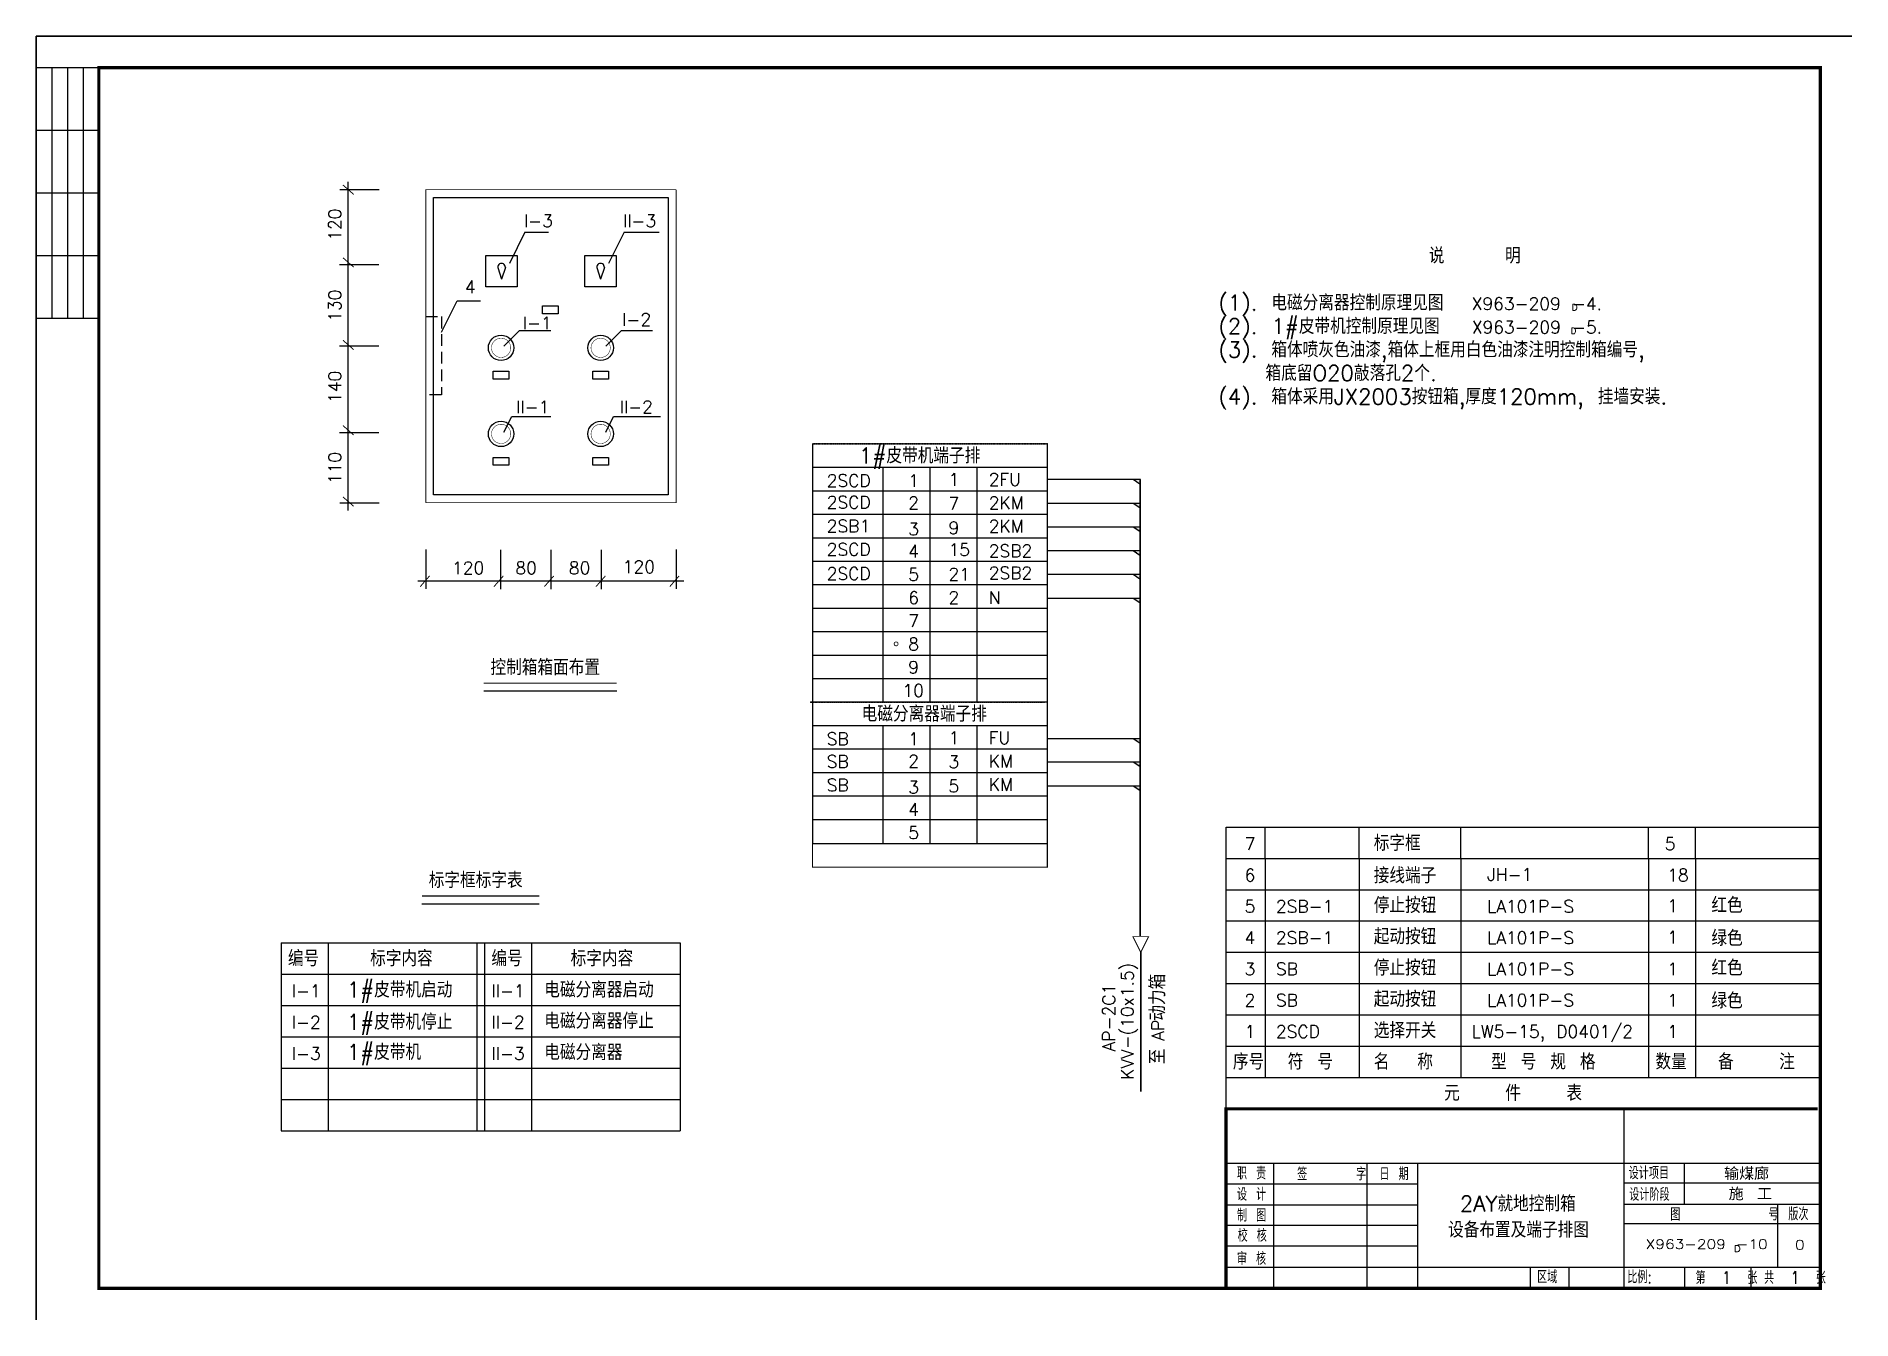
# Model space of a CAD drawing. Extents: x 385 to 3225, y -5 to 1635.
# Drawn here: x 2015 to 2595, y 815 to 1225 of the extents above; entities that cross this region are included whole.
import ezdxf

# ---------------------------------------------------------------- set-up
doc = ezdxf.new("R2010")
doc.units = 0
doc.header["$LTSCALE"] = 30
doc.header["$MEASUREMENT"] = 0
doc.linetypes.add('HIDDEN2', pattern=[0.1875, 0.125, -0.0625])
doc.layers.get('0').update_dxf_attribs({"linetype": 'CONTINUOUS'})
doc.layers.add('HZ', color=3, linetype='CONTINUOUS')
doc.layers.add('SY', color=1, linetype='HIDDEN2')
doc.styles.add('163', font='SimSun.ttf', dxfattribs={"width": 0.99})
doc.styles.add('HZ', font='txt', dxfattribs={"bigfont": 'hztxt'})

msp = doc.modelspace()

# ---------------------------------------------------------------- texts
at = {"style": 'HZ'}
for s, height, p in [('120', 4, (2112.38, 1159.69)), ('130', 4, (2112.38, 1133.77)), ('140', 4, (2112.38, 1107.86)), ('110', 4, (2112.38, 1081.94)), ('KVV-(10x1.5)', 4, (2365.56, 891.66)), ('至  动力箱', 5, (2375.72, 896.61)), ('AP-2C1', 4, (2359.68, 900.74)), ('AP', 4, (2375.38, 904.16))]:
    msp.add_text(s, height=height, rotation=90, dxfattribs=at).set_placement(p)
for s, height, p in [('I-3', 4, (2170.77, 1164.05)), ('II-3', 4, (2202.41, 1164.05)), ('说    明', 5, (2459.89, 1152.43)), ('4', 4, (2151.92, 1142.94)), ('(1). 电磁分离器控制原理见图', 5, (2392.7, 1137.4)), ('X963-209 -4.', 4, (2473.6, 1137.57)), ('D', 2, (2505.59, 1137.4)), ('I-1', 4, (2170.41, 1131.42)), ('I-2', 4, (2202.18, 1132.53)), ('(2). 1#皮带机控制原理见图', 5, (2392.7, 1129.9)), ('X963-209 -5.', 4, (2473.63, 1130.07)), ('D', 2, (2505.2, 1129.9)), ('(3). 箱体喷灰色油漆,箱体上框用白色油漆注明控制箱编号,', 5, (2392.7, 1122.4)), ('箱底留O20敲落孔2个.', 5, (2407.7, 1114.9)), ('II-1', 4, (2168.27, 1104.59)), ('II-2', 4, (2201.36, 1104.59)), ('(4). 箱体采用JX2003按钮箱,厚度120mm, 挂墙安装.', 5, (2392.7, 1107.4)), ('1#皮带机端子排', 5, (2277.81, 1088.54)), ('2SCD', 4, (2267.53, 1081.05)), ('1', 4, (2293.58, 1081.05)), ('1', 4, (2306.44, 1081.41)), ('2FU', 4, (2319.3, 1081.41)), ('2SCD', 4, (2267.53, 1074.14)), ('2', 4, (2293.58, 1073.94)), ('7', 4, (2306.44, 1073.72)), ('2KM', 4, (2319.3, 1073.94)), ('2SB1', 4, (2267.53, 1066.55)), ('3', 4, (2293.58, 1065.6)), ('9', 4, (2306.44, 1065.98)), ('2KM', 4, (2319.3, 1066.48)), ('2SCD', 4, (2267.53, 1059.09)), ('4', 4, (2293.58, 1058.49)), ('15', 4, (2306.44, 1059.02)), ('2SB2', 4, (2319.3, 1058.6)), ('120', 4, (2147.82, 1053.15)), ('80', 4, (2168.07, 1053.15)), ('80', 4, (2185.14, 1053.15)), ('120', 4, (2202.36, 1053.54)), ('2SCD', 4, (2267.53, 1051.36)), ('5', 4, (2293.58, 1051.08)), ('21', 4, (2306.44, 1051.14)), ('2SB2', 4, (2319.3, 1051.55)), ('6', 4, (2293.58, 1043.66)), ('2', 4, (2306.44, 1043.67)), ('N', 4, (2319.3, 1043.67)), ('7', 4, (2293.58, 1036.24)), ('8', 4, (2293.58, 1028.83)), ('控制箱箱面布置', 5, (2160.11, 1020.9)), ('9', 4, (2293.58, 1021.41)), ('10', 4, (2291.72, 1013.99)), ('电磁分离器端子排', 5, (2278.68, 1006.04)), ('SB', 4, (2267.53, 998.55)), ('1', 4, (2293.57, 998.55)), ('1', 4, (2306.43, 998.91)), ('FU', 4, (2319.3, 998.91)), ('SB', 4, (2267.53, 991.31)), ('2', 4, (2293.57, 991.44)), ('3', 4, (2306.43, 991.22)), ('KM', 4, (2319.3, 991.44)), ('SB', 4, (2267.53, 983.8)), ('3', 4, (2293.57, 983.1)), ('5', 4, (2306.43, 983.48)), ('KM', 4, (2319.3, 983.98)), ('4', 4, (2293.57, 975.99)), ('5', 4, (2293.57, 968.58)), ('7', 4, (2401.04, 965.04)), ('标字框', 5, (2442.3, 964.75)), ('5', 4, (2535.29, 965.04)), ('标字框标字表', 5, (2140.38, 952.9)), ('6', 4, (2401.04, 955.04)), ('接线端子', 5, (2442.3, 954.4)), ('JH-1', 4, (2478.54, 955.24)), ('18', 4, (2536.04, 955.04)), ('5', 4, (2401.04, 945.04)), ('2SB-1', 4, (2411.04, 945.04)), ('停止按钮', 5, (2442.3, 944.9)), ('LA101P-S', 4, (2478.54, 945.04)), ('1', 4, (2536.04, 945.23)), ('红色', 5, (2550.19, 944.9)), ('起动按钮', 5, (2442.3, 934.9)), ('绿色', 5, (2550.19, 934.4)), ('4', 4, (2401.04, 935.04)), ('2SB-1', 4, (2411.04, 935.04)), ('LA101P-S', 4, (2478.54, 935.04)), ('1', 4, (2536.04, 935.18)), ('编号', 5, (2095.38, 927.9)), ('标字内容', 5, (2121.65, 927.9)), ('编号', 5, (2160.38, 927.9)), ('标字内容', 5, (2185.71, 927.9)), ('3', 4, (2401.04, 925.04)), ('SB', 4, (2411.04, 925.04)), ('停止按钮', 5, (2442.3, 924.9)), ('LA101P-S', 4, (2478.54, 925.04)), ('1', 4, (2536.04, 925.04)), ('红色', 5, (2550.19, 924.9)), ('1#皮带机启动', 5, (2114.15, 917.9)), ('电磁分离器启动', 5, (2177.27, 917.9)), ('I-1', 4, (2096.63, 918.04)), ('II-1', 4, (2160.39, 918.04)), ('2', 4, (2401.04, 915.04)), ('SB', 4, (2411.04, 915.04)), ('起动按钮', 5, (2442.3, 914.9)), ('LA101P-S', 4, (2478.54, 915.04)), ('1', 4, (2536.04, 915.04)), ('绿色', 5, (2550.19, 914.4)), ('I-2', 4, (2096.63, 908.04)), ('1#皮带机停止', 5, (2114.15, 907.62)), ('II-2', 4, (2160.39, 908.04)), ('电磁分离器停止', 5, (2177.27, 907.93)), ('1', 4, (2401.04, 905.04)), ('2SCD', 4, (2411.04, 905.04)), ('选择开关', 5, (2442.3, 904.9)), ('LW5-15, D0401/2', 4, (2473.54, 905.04)), ('1', 4, (2536.04, 905.04)), ('I-3', 4, (2096.63, 898.04)), ('1#皮带机', 5, (2114.15, 897.97)), ('II-3', 4, (2160.39, 898.04)), ('电磁分离器', 5, (2177.27, 897.93)), ('序号', 5, (2397.3, 894.9)), ('符 号', 5, (2414.8, 894.9)), ('名  称', 5, (2442.3, 894.9)), ('型 号 规 格', 5, (2479.8, 894.9)), ('数量', 5, (2532.3, 894.9)), ('备   注', 5, (2552.3, 894.9)), ('元   件   表', 5, (2464.8, 884.9)), ('2AY就地控制箱', 5, (2469.83, 849.55)), ('设备布置及端子排图', 5, (2466.04, 841.21))]:
    msp.add_text(s, height=height, dxfattribs=at).set_placement(p)
at = {"style": 'HZ', "width": 1.2}
for s, height, p in [('输煤廊', 4, (2554.23, 859.63)), ('施 工', 4, (2555.68, 853.16)), ('X963-209 -10', 3, (2529.17, 837.65)), ('D', 2, (2557.37, 836.67)), ('0', 3, (2576.89, 837.43))]:
    msp.add_text(s, height=height, dxfattribs=at).set_placement(p)
at = {"layer": 'HZ', "color": 3, "style": 'HZ'}
for s, height, width, p in [('职 责', 4.034, 0.8, (2398.58, 859.79)), ('设计项目', 4.034, 0.8, (2523.74, 859.87)), ('签     字', 4.034, 0.8, (2417.81, 859.51)), ('日 期', 4.034, 0.8, (2444.11, 859.56)), ('设 计', 4.034, 0.8, (2398.59, 853.04)), ('设计阶段', 4.034, 0.8, (2523.92, 852.99)), ('制 图', 4.034, 0.8, (2398.59, 846.32)), ('图         号', 4.0337, 0.8, (2537.05, 846.68)), ('版次', 4.034, 0.8, (2574.75, 846.77)), ('校 核', 4.034, 0.8, (2398.81, 839.88)), ('审 核', 4.034, 0.8, (2398.59, 832.5)), ('区域', 4.034, 0.8, (2494.5, 826.64)), ('比例:', 4.034, 0.8, (2523.3, 826.63)), ('第  1  张', 4.034, 0.75, (2545.12, 826.41)), ('共  1  张', 4.034, 0.75, (2567, 826.43))]:
    msp.add_text(s, height=height, dxfattribs=dict(at, width=width)).set_placement(p)

# ---------------------------------------------------------------- blocks, each defined once
blk = doc.blocks.new('*X2')
at = {"color": 0}
for p, q in [((257.8125, 176.25), (257.8125, 176.25)), ((258.125, 176.25), (258.125, 176.25)), ((258.28125, 175.9375), (258.28125, 175.9375)), ((258.4375, 176.25), (258.4375, 176.25)), ((258.59375, 175.9375), (258.59375, 175.9375)), ((258.75, 176.25), (258.75, 176.25)), ((258.75, 175.625), (258.75, 175.625)), ((258.90625, 175.9375), (258.90625, 175.9375)), ((259.0625, 176.25), (259.0625, 176.25)), ((259.0625, 175.625), (259.0625, 175.625)), ((259.21875, 175.9375), (259.21875, 175.9375)), ((259.21875, 175.3125), (259.21875, 175.3125)), ((259.375, 176.25), (259.375, 176.25)), ((259.375, 175.625), (259.375, 175.625)), ((259.53125, 175.9375), (259.53125, 175.9375)), ((259.53125, 175.3125), (259.53125, 175.3125)), ((259.6875, 176.25), (259.6875, 176.25)), ((259.6875, 175.625), (259.6875, 175.625)), ((259.6875, 175), (259.6875, 175))]:
    blk.add_line(p, q, dxfattribs=at)
blk = doc.blocks.new('网易电气')
blk.add_hatch(color=1).paths.add_polyline_path([(143, 252, 1), (142, 252, 1)])
at = {"color": 7}
for p, q in [((120, 234), (120, 264)), ((120, 264), (187, 264)), ((187, 234), (120, 234)), ((122, 236), (122, 262)), ((122, 262), (186, 262)), ((122, 250), (186, 250)), ((186, 236), (122, 236)), ((186, 262), (186, 236)), ((187, 264), (187, 234))]:
    blk.add_line(p, q, dxfattribs=at)
at = {"color": 3, "style": '163'}
for s, height, p in [('中国电气行业网络家园；因为专业，所以完美', 1.84, (126, 246)), ('=', 4, (133, 257)), ('编辑部：ivpinfo@service.netease.com', 1.63, (135, 241)), ('网易  NETEASE ', 3.2, (139, 257))]:
    blk.add_text(s, height=height, dxfattribs=at).set_placement(p)
at = {"color": 1, "style": '163'}
for s, height, p in [('网易  电气   co.163.com', 2.27, (134, 251)), ('本图纸由浩辰ICAD软件提供技术支持', 1.49, (138, 237))]:
    blk.add_text(s, height=height, dxfattribs=at).set_placement(p)
at = {"color": 3, "style": '163', "text_generation_flag": 2}
blk.add_text('=', height=4, dxfattribs=at).set_placement((174, 257))
blk = doc.blocks.new('电气图签')
at = {"xscale": 100, "yscale": 100, "zscale": 100}
blk.add_blockref('网易电气', (-8213, -22208), dxfattribs=at)

# ---------------------------------------------------------------- linework, layer by layer
for p, q in [((2015, 1225), (2015, 815)), ((2595, 1225), (2015, 1225)), ((2015, 815), (2015, 1225)), ((2015, 1225), (2595, 1225)), ((2015, 1225), (2035, 1225)), ((2015, 1215), (2035, 1215)), ((2020, 1215), (2020, 1135)), ((2025, 1215), (2025, 1135)), ((2030, 1215), (2030, 1135)), ((2015, 1195), (2035, 1195)), ((2114.52, 1178.51), (2114.52, 1073.51)), ((2015, 1175), (2035, 1175)), ((2112.02, 1176.01), (2124.52, 1176.01)), ((2141.92, 1173.51), (2216.92, 1173.51)), ((2141.92, 1078.51), (2141.92, 1173.51)), ((2216.92, 1173.51), (2216.92, 1078.51)), ((2171.13, 1162.44), (2166.13, 1152.44)), ((2171.13, 1162.44), (2178.63, 1162.44)), ((2202.78, 1162.44), (2197.78, 1152.44)), ((2202.81, 1162.43), (2214.02, 1162.43)), ((2015, 1155), (2035, 1155)), ((2158.63, 1154.94), (2168.63, 1154.94)), ((2158.63, 1144.94), (2158.63, 1154.94)), ((2168.63, 1154.94), (2168.63, 1144.94)), ((2190.28, 1144.94), (2190.28, 1154.94)), ((2190.28, 1154.94), (2200.28, 1154.94)), ((2200.28, 1154.94), (2200.28, 1144.94)), ((2111.88, 1152.07), (2124.4, 1152.07)), ((2162.42, 1151.17), (2163.63, 1147.44)), ((2164.85, 1151.17), (2163.63, 1147.44)), ((2194.06, 1151.17), (2195.28, 1147.44)), ((2196.49, 1151.17), (2195.28, 1147.44)), ((2168.63, 1144.94), (2158.63, 1144.94)), ((2200.28, 1144.94), (2190.28, 1144.94)), ((2144.42, 1130.44), (2149.42, 1140.44)), ((2149.42, 1140.44), (2156.92, 1140.44)), ((2176.7, 1136.38), (2176.7, 1138.88)), ((2176.7, 1138.88), (2181.7, 1138.88)), ((2181.7, 1138.88), (2181.7, 1136.38)), ((2015, 1135), (2035, 1135)), ((2164.42, 1126.01), (2169.42, 1131.01)), ((2169.42, 1131.01), (2179.42, 1131.01)), ((2181.7, 1136.38), (2176.7, 1136.38)), ((2196.92, 1126.01), (2201.92, 1131.01)), ((2201.92, 1131.01), (2211.92, 1131.01)), ((2111.88, 1126.15), (2124.4, 1126.15)), ((2160.99, 1117.98), (2165.99, 1117.98)), ((2160.99, 1115.48), (2160.99, 1117.98)), ((2165.99, 1115.48), (2160.99, 1115.48)), ((2165.99, 1117.98), (2165.99, 1115.48)), ((2192.81, 1115.48), (2192.81, 1117.98)), ((2192.81, 1117.98), (2197.81, 1117.98)), ((2197.81, 1115.48), (2192.81, 1115.48)), ((2197.81, 1117.98), (2197.81, 1115.48)), ((2164.42, 1098.51), (2166.92, 1103.51)), ((2166.92, 1103.51), (2179.42, 1103.51)), ((2196.92, 1098.51), (2199.42, 1103.51)), ((2199.42, 1103.51), (2214.42, 1103.51)), ((2111.88, 1098.44), (2124.4, 1098.44)), ((2160.99, 1087.98), (2160.99, 1090.48)), ((2160.99, 1090.48), (2165.99, 1090.48)), ((2165.99, 1090.48), (2165.99, 1087.98)), ((2192.81, 1090.48), (2197.81, 1090.48)), ((2192.81, 1087.98), (2192.81, 1090.48)), ((2197.81, 1090.48), (2197.81, 1087.98)), ((2165.99, 1087.98), (2160.99, 1087.98)), ((2197.81, 1087.98), (2192.81, 1087.98)), ((2262.99, 1087.32), (2262.99, 1012.32)), ((2315.49, 1087.32), (2315.49, 1012.32)), ((2337.99, 1087.32), (2337.99, 1012.32)), ((2262.99, 1079.82), (2337.99, 1079.82)), ((2337.9, 1083.49), (2367.83, 1083.49)), ((2365.48, 1083.48), (2367.55, 1082.06)), ((2112.02, 1076.01), (2124.52, 1076.01)), ((2216.92, 1078.51), (2141.92, 1078.51)), ((2337.9, 1075.9), (2367.83, 1075.9)), ((2365.48, 1075.89), (2367.55, 1074.47)), ((2262.99, 1072.32), (2337.99, 1072.32)), ((2337.9, 1068.31), (2367.83, 1068.31)), ((2365.48, 1068.31), (2367.55, 1066.88)), ((2262.99, 1064.82), (2337.99, 1064.82)), ((2139.42, 1061), (2139.42, 1048.5)), ((2163.3, 1060.91), (2163.3, 1048.4)), ((2179.4, 1060.91), (2179.4, 1048.4)), ((2195.5, 1060.91), (2195.5, 1048.4)), ((2219.42, 1061), (2219.42, 1048.5)), ((2262.99, 1057.32), (2337.99, 1057.32)), ((2337.9, 1060.73), (2367.83, 1060.73)), ((2365.48, 1060.72), (2367.55, 1059.29)), ((2136.92, 1051), (2221.92, 1051)), ((2262.99, 1049.82), (2337.99, 1049.82)), ((2337.9, 1053.14), (2367.83, 1053.14)), ((2365.48, 1053.13), (2367.55, 1051.71)), ((2337.9, 1045.55), (2367.83, 1045.55)), ((2365.48, 1045.54), (2367.55, 1044.12)), ((2262.99, 1042.32), (2337.99, 1042.32)), ((2262.99, 1034.82), (2337.99, 1034.82)), ((2262.99, 1027.32), (2337.99, 1027.32)), ((2157.93, 1015.86), (2200.43, 1015.86)), ((2262.99, 1019.82), (2337.99, 1019.82)), ((2262.98, 1004.82), (2262.98, 967.22)), ((2315.48, 1004.82), (2315.48, 967.22)), ((2337.98, 1004.82), (2337.98, 967.22)), ((2337.9, 1000.67), (2367.83, 1000.67)), ((2365.48, 1000.67), (2367.55, 999.24)), ((2262.98, 997.32), (2337.98, 997.32)), ((2337.9, 993.22), (2367.83, 993.22)), ((2365.48, 993.22), (2367.55, 991.79)), ((2262.98, 989.82), (2337.98, 989.82)), ((2262.98, 982.32), (2337.98, 982.32)), ((2337.9, 985.6), (2367.83, 985.6)), ((2365.48, 985.59), (2367.55, 984.17)), ((2262.98, 974.82), (2337.98, 974.82)), ((2395.11, 972.37), (2585.11, 972.37)), ((2407.61, 962.37), (2407.61, 972.37)), ((2437.61, 962.37), (2437.61, 972.37)), ((2470.11, 962.37), (2470.11, 972.37)), ((2530.11, 962.37), (2530.11, 972.37)), ((2545.11, 962.37), (2545.11, 972.37)), ((2545.11, 972.37), (2545.11, 972.37)), ((2395.11, 962.37), (2585.11, 962.37)), ((2407.61, 962.37), (2407.61, 892.37)), ((2437.61, 962.37), (2437.61, 892.37)), ((2470.11, 962.37), (2470.11, 892.37)), ((2530.11, 962.37), (2530.11, 892.37)), ((2545.11, 962.37), (2545.11, 892.37)), ((2395.11, 952.37), (2585.11, 952.37)), ((2138.2, 947.87), (2175.7, 947.87)), ((2395.11, 942.37), (2585.11, 942.37)), ((2093.2, 935.37), (2220.7, 935.37)), ((2093.2, 935.37), (2093.2, 875.37)), ((2108.2, 935.37), (2108.2, 875.37)), ((2155.7, 935.37), (2155.7, 875.37)), ((2158.2, 935.37), (2158.2, 875.37)), ((2173.2, 935.37), (2173.2, 875.37)), ((2220.7, 935.37), (2220.7, 875.37)), ((2395.11, 932.37), (2585.11, 932.37)), ((2093.2, 925.37), (2220.7, 925.37)), ((2395.11, 922.37), (2585.11, 922.37)), ((2093.2, 915.37), (2220.7, 915.37)), ((2395.11, 912.37), (2585.11, 912.37)), ((2093.2, 905.37), (2220.7, 905.37)), ((2395.11, 902.37), (2585.11, 902.37)), ((2093.2, 895.37), (2220.7, 895.37)), ((2395.11, 892.37), (2585.11, 892.37)), ((2093.2, 885.37), (2220.7, 885.37)), ((2093.2, 875.37), (2220.7, 875.37)), ((2395.49, 864.98), (2584.54, 864.98))]:
    msp.add_line(p, q)
for points, const_width in [([(2035, 825), (2035, 1215), (2585, 1215), (2585, 825), (2035, 825)], 1), ([(2112.97, 1177.5), (2116.4, 1174.5)], 0.3), ([(2139.42, 1076.01), (2139.42, 1176.01), (2219.42, 1176.01)], 0.3), ([(2139.42, 1076.01), (2219.42, 1076.01), (2219.42, 1176.01)], 0.3), ([(2112.97, 1154.26), (2116.4, 1151.26)], 0.3), ([(2112.97, 1127.9), (2116.4, 1124.9)], 0.3), ([(2112.97, 1100.64), (2116.4, 1097.64)], 0.3), ([(2263, 1087.31), (2263, 1094.81), (2338, 1094.81), (2338, 1087.31), (2263, 1087.31)], 0.4), ([(2285.5, 1087.31), (2285.5, 1012.31)], 0.4), ([(2300.5, 1087.31), (2300.5, 1012.31)], 0.4), ([(2367.69, 1083.49), (2367.69, 937.54)], 0.5), ([(2112.97, 1077.85), (2116.4, 1074.85)], 0.3), ([(2140.65, 1052.62), (2137.65, 1049.18)], 0.3), ([(2164.22, 1052.62), (2161.21, 1049.18)], 0.3), ([(2180.32, 1052.62), (2177.32, 1049.18)], 0.3), ([(2196.82, 1052.62), (2193.81, 1049.18)], 0.3), ([(2220.38, 1052.62), (2217.38, 1049.18)], 0.3), ([(2157.93, 1018.36), (2200.43, 1018.36)], 0.4), ([(2263.02, 1012.31), (2338.02, 1012.31), (2338.02, 1004.81), (2263.02, 1004.81), (2263.02, 1012.31)], 0.4), ([(2285.49, 1004.81), (2285.49, 967.22)], 0.4), ([(2300.49, 1004.81), (2300.49, 967.22)], 0.4), ([(2395.11, 962.37), (2395.11, 972.37)], 0.4), ([(2262.99, 967.06), (2337.99, 967.06), (2337.99, 959.56), (2262.99, 959.56), (2262.99, 967.06)], 0.4), ([(2395.11, 882.37), (2395.11, 962.37)], 0.4), ([(2138.2, 950.37), (2175.7, 950.37)], 0.4), ([(2365.36, 937.37), (2370.36, 937.37), (2367.86, 932.37), (2365.36, 937.37)], 0.3), ([(2367.86, 932.52), (2367.86, 887.89)], 0.5), ([(2584.16, 882.37), (2395.11, 882.37), (2395.11, 825)], 1)]:
    msp.add_lwpolyline(points, dxfattribs=dict(const_width=const_width))
for points, const_width in [([(2160.42, 1125.48, 1), (2166.57, 1125.48, 1)], 0.15), ([(2192.23, 1125.48, 1), (2198.38, 1125.48, 1)], 0.15), ([(2160.42, 1097.98, 1), (2166.57, 1097.98, 1)], 0.15), ([(2192.23, 1097.98, 1), (2198.38, 1097.98, 1)], 0.15), ([(2289.07, 1030.9, 1), (2290.32, 1030.9, 1)], 0.25)]:
    msp.add_lwpolyline(points, format="xyb", close=True, dxfattribs=dict(const_width=const_width))
for centre in [(2163.49, 1125.48), (2195.31, 1125.48), (2163.49, 1097.98), (2195.31, 1097.98)]:
    msp.add_circle(centre, 4.06)
for centre, radius, start, end in [((2163.64, 1151.22), 1.22, 357.80809, 182.19191), ((2076.74, 1154.55), 88.17, 357.80448, 357.80809), ((2195.28, 1151.22), 1.22, 357.80809, 182.19191), ((2108.39, 1154.55), 88.17, 357.80448, 357.80809)]:
    msp.add_arc(centre, radius, start, end)
for p in [(2263.37, 1094.82), (2263.75, 1094.82), (2264.13, 1094.82), (2264.51, 1094.82), (2264.89, 1094.82), (2265.27, 1094.82), (2265.65, 1094.82), (2266.03, 1094.82), (2266.41, 1094.82), (2266.79, 1094.82), (2267.17, 1094.82), (2267.55, 1094.82), (2267.93, 1094.82), (2268.31, 1094.82), (2268.69, 1094.82), (2269.08, 1094.82), (2269.46, 1094.82), (2269.84, 1094.82), (2270.22, 1094.82), (2270.6, 1094.82), (2270.98, 1094.82), (2271.36, 1094.82), (2271.74, 1094.82), (2272.12, 1094.82), (2272.5, 1094.82), (2272.88, 1094.82), (2273.26, 1094.82), (2273.64, 1094.82), (2274.02, 1094.82), (2274.4, 1094.82), (2274.78, 1094.82), (2275.16, 1094.82), (2275.54, 1094.82), (2275.92, 1094.82), (2276.3, 1094.82), (2276.68, 1094.82), (2277.06, 1094.82), (2277.44, 1094.82), (2277.82, 1094.82), (2278.2, 1094.82), (2278.58, 1094.82), (2278.96, 1094.82), (2279.34, 1094.82), (2279.72, 1094.82), (2280.1, 1094.82), (2280.49, 1094.82), (2280.87, 1094.82), (2281.25, 1094.82), (2281.63, 1094.82), (2282.01, 1094.82), (2282.39, 1094.82), (2282.77, 1094.82), (2283.15, 1094.82), (2283.53, 1094.82), (2283.91, 1094.82), (2284.29, 1094.82), (2284.67, 1094.82), (2285.05, 1094.82), (2285.43, 1094.82), (2285.81, 1094.82), (2286.19, 1094.82), (2286.57, 1094.82), (2286.95, 1094.82), (2287.33, 1094.82), (2287.71, 1094.82), (2288.09, 1094.82), (2288.47, 1094.82), (2288.85, 1094.82), (2289.23, 1094.82), (2289.61, 1094.82), (2289.99, 1094.82), (2290.37, 1094.82), (2290.75, 1094.82), (2291.13, 1094.82), (2291.51, 1094.82), (2291.89, 1094.82), (2292.28, 1094.82), (2292.66, 1094.82), (2293.04, 1094.82), (2293.42, 1094.82), (2293.8, 1094.82), (2294.18, 1094.82), (2294.56, 1094.82), (2294.94, 1094.82), (2295.32, 1094.82), (2295.7, 1094.82), (2296.08, 1094.82), (2296.46, 1094.82), (2296.84, 1094.82), (2297.22, 1094.82), (2297.6, 1094.82), (2297.98, 1094.82), (2298.36, 1094.82), (2298.74, 1094.82), (2299.12, 1094.82), (2299.5, 1094.82), (2299.88, 1094.82), (2300.26, 1094.82), (2300.64, 1094.82), (2301.02, 1094.82), (2301.4, 1094.82), (2301.78, 1094.82), (2302.16, 1094.82), (2302.54, 1094.82), (2302.92, 1094.82), (2303.3, 1094.82), (2303.68, 1094.82), (2304.07, 1094.82), (2304.45, 1094.82), (2304.83, 1094.82), (2305.21, 1094.82), (2305.59, 1094.82), (2305.97, 1094.82), (2306.35, 1094.82), (2306.73, 1094.82), (2307.11, 1094.82), (2307.49, 1094.82), (2307.87, 1094.82), (2308.25, 1094.82), (2308.63, 1094.82), (2309.01, 1094.82), (2309.39, 1094.82), (2309.77, 1094.82), (2310.15, 1094.82), (2310.53, 1094.82), (2310.91, 1094.82), (2311.29, 1094.82), (2311.67, 1094.82), (2312.05, 1094.82), (2312.43, 1094.82), (2312.81, 1094.82), (2313.19, 1094.82), (2313.57, 1094.82), (2313.95, 1094.82), (2314.33, 1094.82), (2314.71, 1094.82), (2315.09, 1094.82), (2315.47, 1094.82), (2315.86, 1094.82), (2316.24, 1094.82), (2316.62, 1094.82), (2317, 1094.82), (2317.38, 1094.82), (2317.76, 1094.82), (2318.14, 1094.82), (2318.52, 1094.82), (2318.9, 1094.82), (2319.28, 1094.82), (2319.66, 1094.82), (2320.04, 1094.82), (2320.42, 1094.82), (2320.8, 1094.82), (2321.18, 1094.82), (2321.56, 1094.82), (2321.94, 1094.82), (2322.32, 1094.82), (2322.7, 1094.82), (2323.08, 1094.82), (2323.46, 1094.82), (2323.84, 1094.82), (2324.22, 1094.82), (2324.6, 1094.82), (2324.98, 1094.82), (2325.36, 1094.82), (2325.74, 1094.82), (2326.12, 1094.82), (2326.5, 1094.82), (2326.88, 1094.82), (2327.26, 1094.82), (2327.65, 1094.82), (2328.03, 1094.82), (2328.41, 1094.82), (2328.79, 1094.82), (2329.17, 1094.82), (2329.55, 1094.82), (2329.93, 1094.82), (2330.31, 1094.82), (2330.69, 1094.82), (2331.07, 1094.82), (2331.45, 1094.82), (2331.83, 1094.82), (2332.21, 1094.82), (2332.59, 1094.82), (2332.97, 1094.82), (2333.35, 1094.82), (2333.73, 1094.82), (2334.11, 1094.82), (2334.49, 1094.82), (2334.87, 1094.82), (2335.25, 1094.82), (2335.63, 1094.82), (2336.01, 1094.82), (2336.39, 1094.82), (2336.77, 1094.82), (2337.15, 1094.82), (2337.53, 1094.82), (2337.91, 1094.82), (2262.41, 1012.32), (2262.79, 1012.32), (2263.17, 1012.32), (2263.55, 1012.32), (2263.93, 1012.32), (2264.31, 1012.32), (2264.69, 1012.32), (2265.07, 1012.32), (2265.45, 1012.32), (2265.83, 1012.32), (2266.22, 1012.32), (2266.6, 1012.32), (2266.98, 1012.32), (2267.36, 1012.32), (2267.74, 1012.32), (2268.12, 1012.32), (2268.5, 1012.32), (2268.88, 1012.32), (2269.26, 1012.32), (2269.64, 1012.32), (2270.02, 1012.32), (2270.4, 1012.32), (2270.78, 1012.32), (2271.16, 1012.32), (2271.54, 1012.32), (2271.92, 1012.32), (2272.3, 1012.32), (2272.68, 1012.32), (2273.06, 1012.32), (2273.44, 1012.32), (2273.82, 1012.32), (2274.2, 1012.32), (2274.58, 1012.32), (2274.96, 1012.32), (2275.34, 1012.32), (2275.72, 1012.32), (2276.1, 1012.32), (2276.48, 1012.32), (2276.86, 1012.32), (2277.24, 1012.32), (2277.62, 1012.32), (2278.01, 1012.32), (2278.39, 1012.32), (2278.77, 1012.32), (2279.15, 1012.32), (2279.53, 1012.32), (2279.91, 1012.32), (2280.29, 1012.32), (2280.67, 1012.32), (2281.05, 1012.32), (2281.43, 1012.32), (2281.81, 1012.32), (2282.19, 1012.32), (2282.57, 1012.32), (2282.95, 1012.32), (2283.33, 1012.32), (2283.71, 1012.32), (2284.09, 1012.32), (2284.47, 1012.32), (2284.85, 1012.32), (2285.23, 1012.32), (2285.61, 1012.32), (2285.99, 1012.32), (2286.37, 1012.32), (2286.75, 1012.32), (2287.13, 1012.32), (2287.51, 1012.32), (2287.89, 1012.32), (2288.27, 1012.32), (2288.65, 1012.32), (2289.03, 1012.32), (2289.42, 1012.32), (2289.8, 1012.32), (2290.18, 1012.32), (2290.56, 1012.32), (2290.94, 1012.32), (2291.32, 1012.32), (2291.7, 1012.32), (2292.08, 1012.32), (2292.46, 1012.32), (2292.84, 1012.32), (2293.22, 1012.32), (2293.6, 1012.32), (2293.98, 1012.32), (2294.36, 1012.32), (2294.74, 1012.32), (2295.12, 1012.32), (2295.5, 1012.32), (2295.88, 1012.32), (2296.26, 1012.32), (2296.64, 1012.32), (2297.02, 1012.32), (2297.4, 1012.32), (2297.78, 1012.32), (2298.16, 1012.32), (2298.54, 1012.32), (2298.92, 1012.32), (2299.3, 1012.32), (2299.68, 1012.32), (2300.06, 1012.32), (2300.44, 1012.32), (2300.82, 1012.32), (2301.21, 1012.32), (2301.59, 1012.32), (2301.97, 1012.32), (2302.35, 1012.32), (2302.73, 1012.32), (2303.11, 1012.32), (2303.49, 1012.32), (2303.87, 1012.32), (2304.25, 1012.32), (2304.63, 1012.32), (2305.01, 1012.32), (2305.39, 1012.32), (2305.77, 1012.32), (2306.15, 1012.32), (2306.53, 1012.32), (2306.91, 1012.32), (2307.29, 1012.32), (2307.67, 1012.32), (2308.05, 1012.32), (2308.43, 1012.32), (2308.81, 1012.32), (2309.19, 1012.32), (2309.57, 1012.32), (2309.95, 1012.32), (2310.33, 1012.32), (2310.71, 1012.32), (2311.09, 1012.32), (2311.47, 1012.32), (2311.85, 1012.32), (2312.23, 1012.32), (2312.61, 1012.32), (2313, 1012.32), (2313.38, 1012.32), (2313.76, 1012.32), (2314.14, 1012.32), (2314.52, 1012.32), (2314.9, 1012.32), (2315.28, 1012.32), (2315.66, 1012.32), (2316.04, 1012.32), (2316.42, 1012.32), (2316.8, 1012.32), (2317.18, 1012.32), (2317.56, 1012.32), (2317.94, 1012.32), (2318.32, 1012.32), (2318.7, 1012.32), (2319.08, 1012.32), (2319.46, 1012.32), (2319.84, 1012.32), (2320.22, 1012.32), (2320.6, 1012.32), (2320.98, 1012.32), (2321.36, 1012.32), (2321.74, 1012.32), (2322.12, 1012.32), (2322.5, 1012.32), (2322.88, 1012.32), (2323.26, 1012.32), (2323.64, 1012.32), (2324.02, 1012.32), (2324.4, 1012.32), (2324.79, 1012.32), (2325.17, 1012.32), (2325.55, 1012.32), (2325.93, 1012.32), (2326.31, 1012.32), (2326.69, 1012.32), (2327.07, 1012.32), (2327.45, 1012.32), (2327.83, 1012.32), (2328.21, 1012.32), (2328.59, 1012.32), (2328.97, 1012.32), (2329.35, 1012.32), (2329.73, 1012.32), (2330.11, 1012.32), (2330.49, 1012.32), (2330.87, 1012.32), (2331.25, 1012.32), (2331.63, 1012.32), (2332.01, 1012.32), (2332.39, 1012.32), (2332.77, 1012.32), (2333.15, 1012.32), (2333.53, 1012.32), (2333.91, 1012.32), (2334.29, 1012.32), (2334.67, 1012.32), (2335.05, 1012.32), (2335.43, 1012.32), (2335.81, 1012.32), (2336.19, 1012.32), (2336.58, 1012.32), (2336.96, 1012.32)]:
    msp.add_point(p)
at = {"layer": 'HZ', "color": 3}
for p, q in [((2522.19, 882.15), (2522.19, 825)), ((2410.24, 864.98), (2410.24, 825)), ((2440.12, 864.98), (2440.12, 826.91)), ((2440.13, 864.98), (2440.13, 825)), ((2456.23, 864.98), (2456.23, 825)), ((2541.58, 851.92), (2541.58, 864.98)), ((2585.13, 858.63), (2522.19, 858.63)), ((2456.23, 858.26), (2395.11, 858.26)), ((2456.23, 851.54), (2395.11, 851.54)), ((2522.19, 851.92), (2585.13, 851.92)), ((2571.42, 831.76), (2571.42, 851.92)), ((2395.11, 845.2), (2456.23, 845.2)), ((2585.13, 845.57), (2522.19, 845.57)), ((2456.23, 838.48), (2395.11, 838.48)), ((2395.11, 831.76), (2585.13, 831.76)), ((2492.34, 825), (2492.34, 831.76)), ((2504.65, 831.76), (2504.65, 825)), ((2541.58, 831.76), (2541.58, 825)), ((2562.85, 825), (2562.85, 831.76))]:
    msp.add_line(p, q, dxfattribs=at)
at = {"layer": 'SY'}
for p, q in [((2139.42, 1135.44), (2144.42, 1135.44)), ((2144.42, 1135.44), (2144.42, 1110.44)), ((2144.42, 1110.44), (2139.42, 1110.44))]:
    msp.add_line(p, q, dxfattribs=at)

# ---------------------------------------------------------------- block references
at = {"xscale": 8.100000000000001e-08, "yscale": 8.100000000000001e-08, "zscale": 8.100000000000001e-08}
msp.add_blockref('电气图签', (2163.64, 1151.22), dxfattribs=at)
for p in [(2108, 907.07), (2108, 899.48), (2108, 891.89), (2108, 884.3), (2108, 876.72), (2108, 869.13), (2108, 824.25), (2108, 816.8), (2108, 809.18)]:
    msp.add_blockref('*X2', p)

msp.set_redraw_order([(e.dxf.handle, doc.entitydb.next_handle()) for e in msp.query("TEXT MTEXT ATTDEF DIMENSION ARC_DIMENSION")])  # texts and dimensions are drawn at this point

doc.saveas('drawing.dxf')
